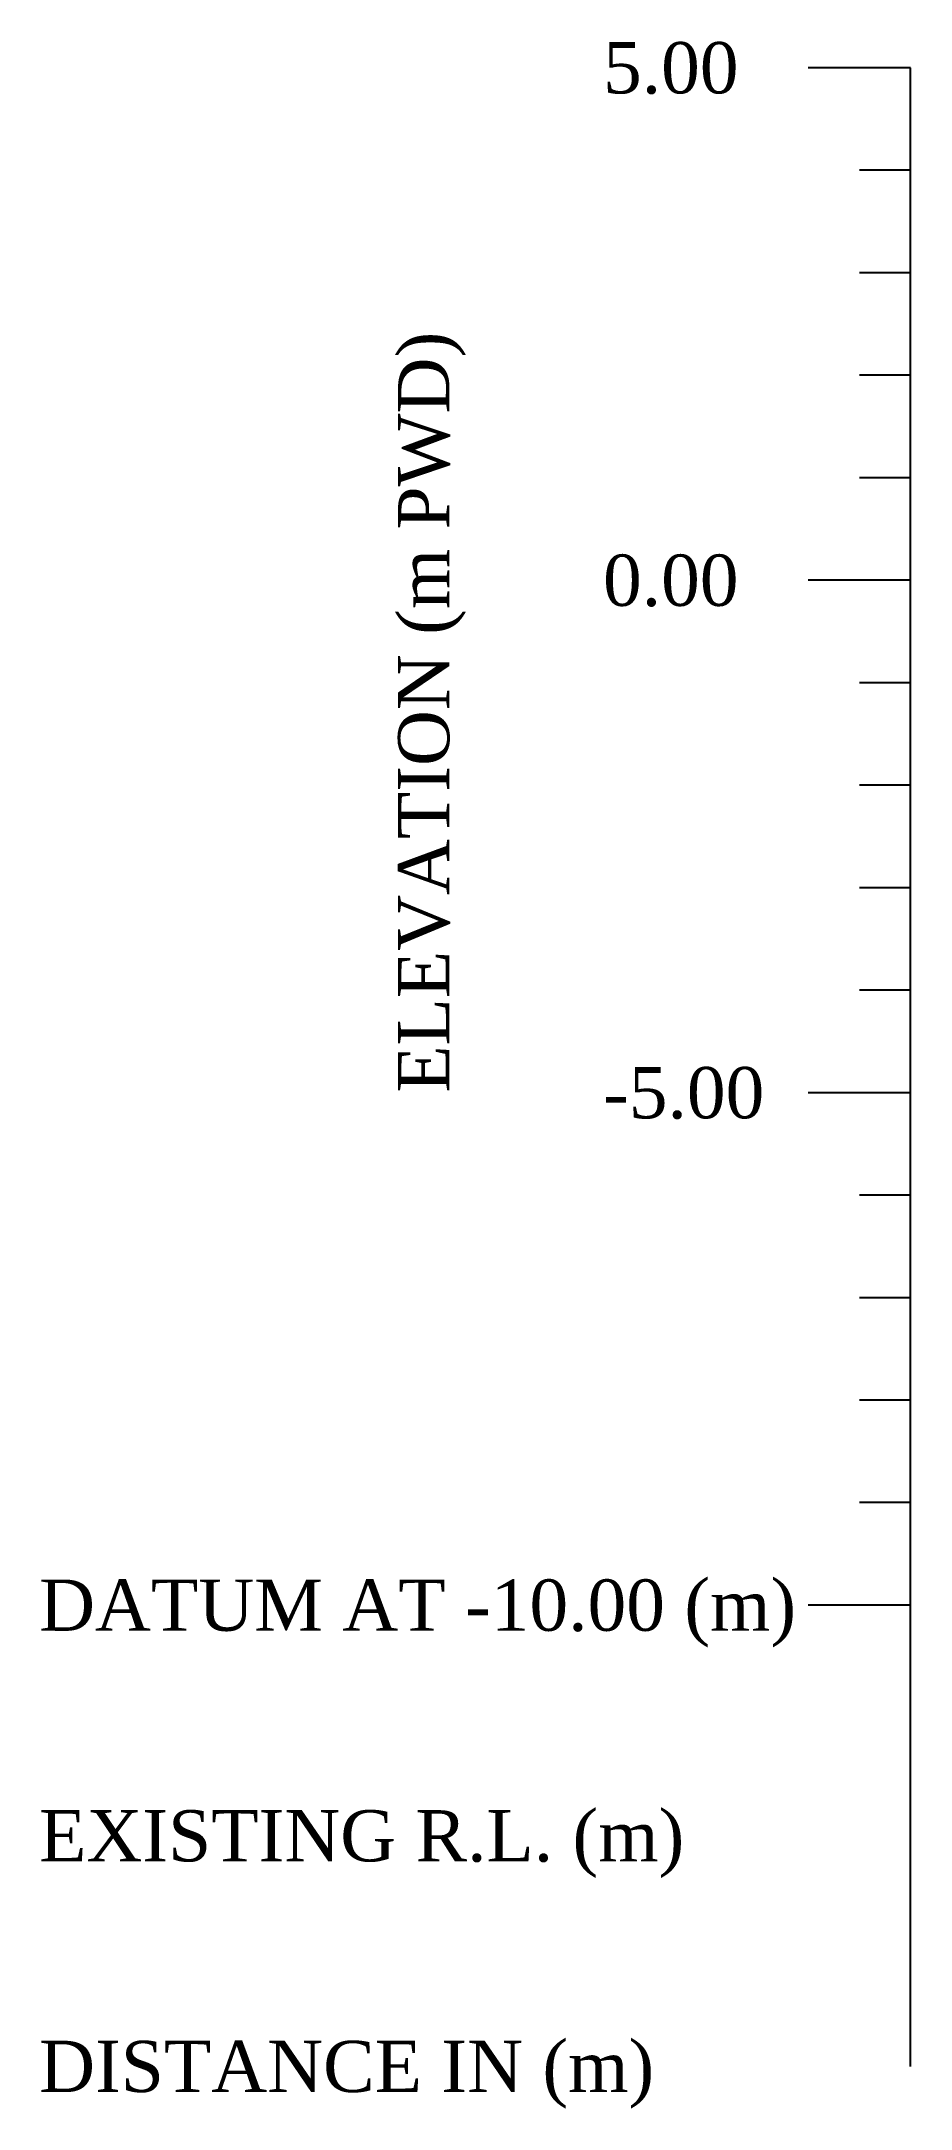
# Model space of a CAD drawing. Header units: metres. Extents: x -148477 to 168932, y -55673 to -2736.
# Drawn here: x 9039.9 to 9048.37, y -9549.23 to -9529.06 of the extents above; entities that cross this region are included whole.
import ezdxf

# ---------------------------------------------------------------- set-up
doc = ezdxf.new("R2010")
doc.units = ezdxf.units.M
doc.styles.add('liza', font='times.ttf', dxfattribs={"height": 2})

msp = doc.modelspace()

# ---------------------------------------------------------------- texts
at = {"color": 6, "linetype": 'Continuous', "lineweight": -3, "ltscale": 0.5, "char_height": 0.5, "attachment_point": 1, "style": 'liza'}
for s, insert, width in [('5.00', (9045.3743, -9529.0717), 2), ('0.00', (9045.3743, -9534.0717), 2), ('-5.00', (9045.3743, -9539.0717), 2), ('DATUM AT -10.00 (m)', (9039.8743, -9544.0717), 7.5), ('EXISTING R.L. (m)', (9039.8743, -9546.3217), 7.5), ('DISTANCE IN (m)', (9039.8743, -9548.5717), 7.5)]:
    msp.add_mtext(s, dxfattribs=dict(at, insert=insert, width=width))
at = {"color": 6, "linetype": 'Continuous', "lineweight": -3, "ltscale": 0.5, "insert": (9043.3743, -9539.3217), "char_height": 0.5, "width": 10, "attachment_point": 1, "rotation": 90, "style": 'liza'}
msp.add_mtext('ELEVATION (m PWD)', dxfattribs=at)

# ---------------------------------------------------------------- linework, layer by layer
at = {"color": 6, "linetype": 'Continuous', "lineweight": -3, "ltscale": 0.5}
for p, q in [((9048.3743, -9529.3217), (9047.3743, -9529.3217)), ((9048.3743, -9548.8217), (9048.3743, -9529.3217)), ((9048.3743, -9530.3217), (9047.8743, -9530.3217)), ((9048.3743, -9531.3217), (9047.8743, -9531.3217)), ((9048.3743, -9532.3217), (9047.8743, -9532.3217)), ((9048.3743, -9533.3217), (9047.8743, -9533.3217)), ((9048.3743, -9534.3217), (9047.3743, -9534.3217)), ((9048.3743, -9535.3217), (9047.8743, -9535.3217)), ((9048.3743, -9536.3217), (9047.8743, -9536.3217)), ((9048.3743, -9537.3217), (9047.8743, -9537.3217)), ((9048.3743, -9538.3217), (9047.8743, -9538.3217)), ((9048.3743, -9539.3217), (9047.3743, -9539.3217)), ((9048.3743, -9540.3217), (9047.8743, -9540.3217)), ((9048.3743, -9541.3217), (9047.8743, -9541.3217)), ((9048.3743, -9542.3217), (9047.8743, -9542.3217)), ((9048.3743, -9543.3217), (9047.8743, -9543.3217)), ((9048.3743, -9544.3217), (9047.3743, -9544.3217))]:
    msp.add_line(p, q, dxfattribs=at)

msp.set_redraw_order([(e.dxf.handle, doc.entitydb.next_handle()) for e in msp.query("TEXT MTEXT ATTDEF DIMENSION ARC_DIMENSION")])  # texts and dimensions are drawn at this point

doc.saveas('drawing.dxf')
